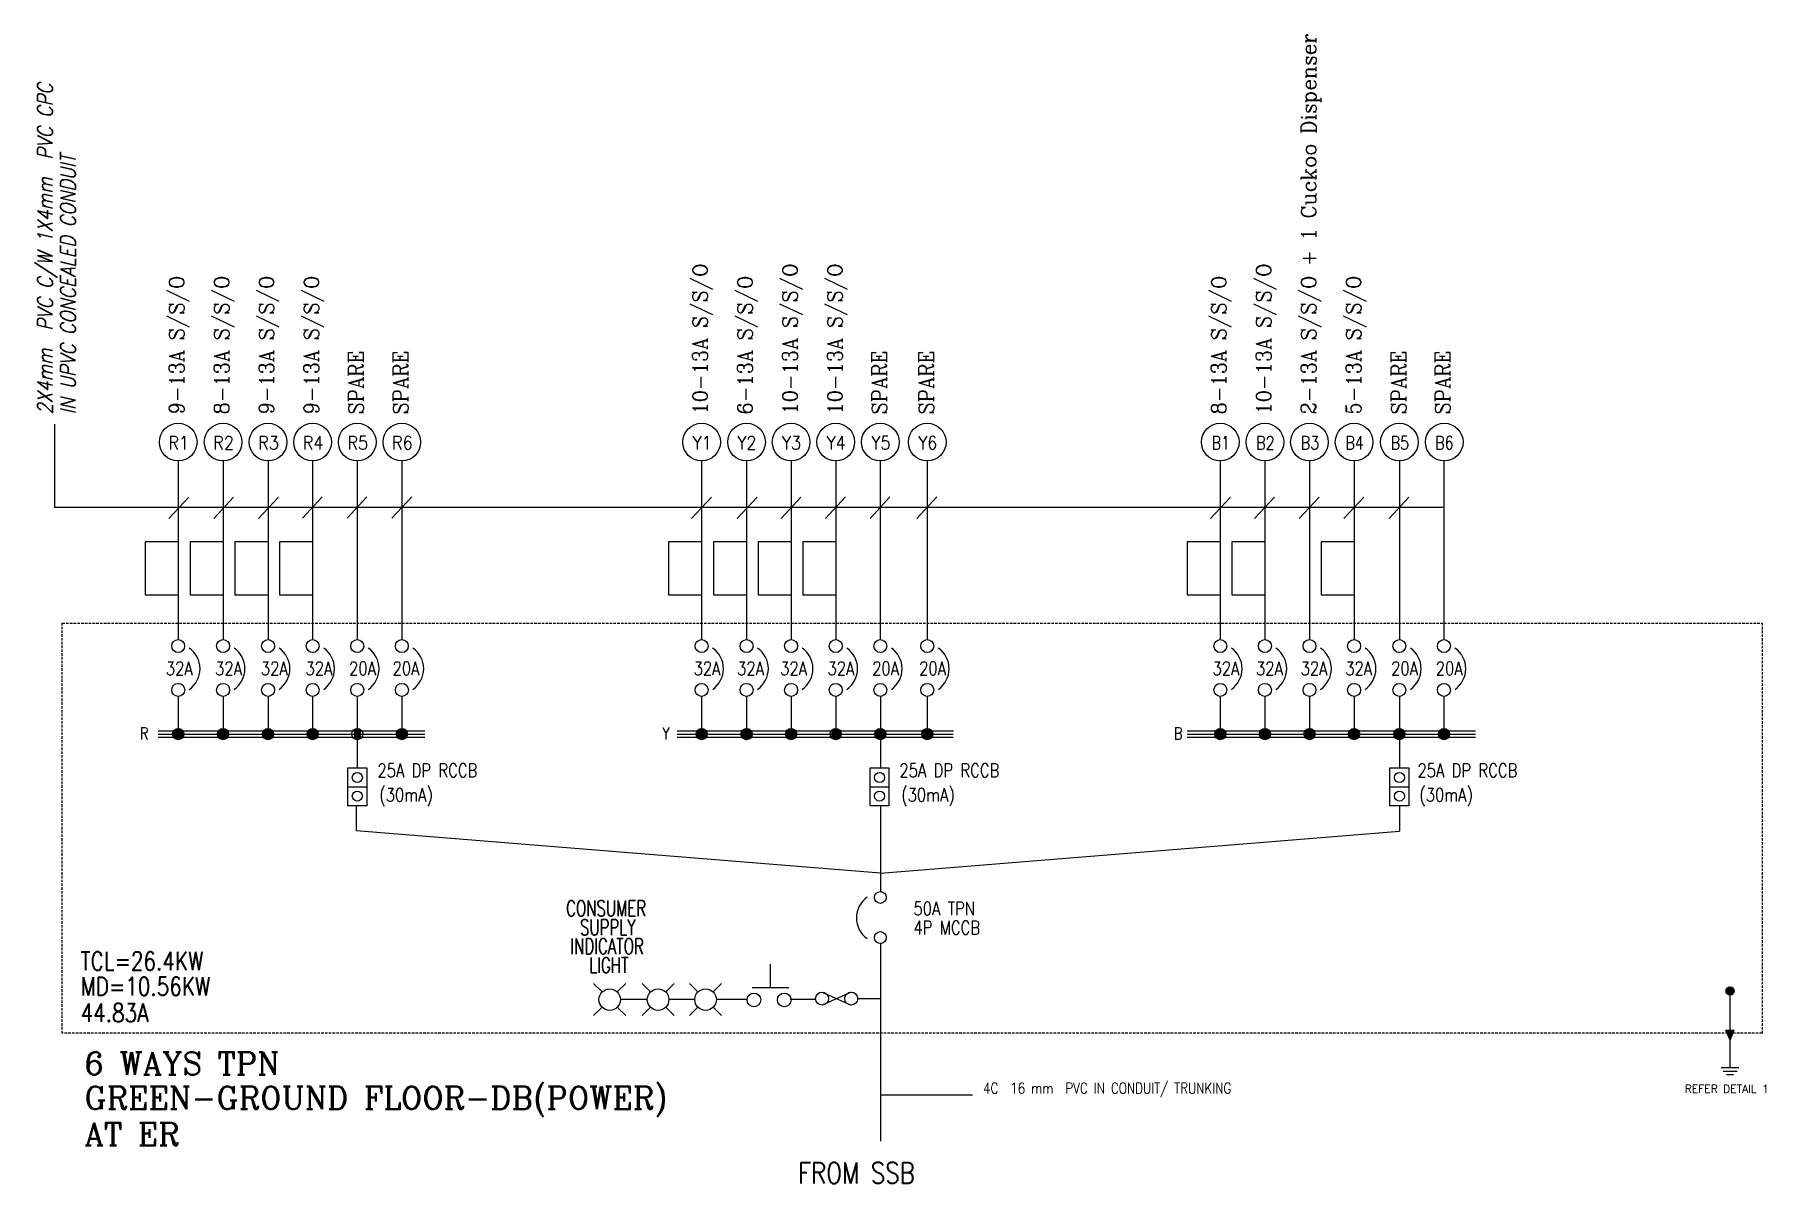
# Model space of a CAD drawing. Header units: inches. Extents: x -86493719 to 430035, y 21644 to 1519532.
# Drawn here: x 133802 to 185411, y 109015 to 143246 of the extents above; entities that cross this region are included whole.
import ezdxf
from ezdxf.enums import TextEntityAlignment as Align

# ---------------------------------------------------------------- set-up
doc = ezdxf.new("R2010")
doc.units = ezdxf.units.IN
doc.header["$MEASUREMENT"] = 0
doc.linetypes.add('HIDDEN', pattern=[0.375, 0.25, -0.125])
for name, color, linetype in [('$_KOD', 7, 'Continuous'), ('BANGUNAN', 4, 'Continuous'), ('LAMPU', 7, 'Continuous'), ('LYT', 7, 'Continuous')]:
    doc.layers.add(name, color=color, linetype=linetype)
doc.styles.add('ITALICC', font='ITALICC.SHX', dxfattribs={"width": 0.7})
doc.styles.add('ROMANC', font='ROMANC', dxfattribs={"width": 0.8, "height": 250})
doc.styles.add('ROMAND', font='ROMAND', dxfattribs={"width": 0.75, "height": 600})
doc.styles.add('ROMANS', font='romans.shx', dxfattribs={"width": 0.5, "height": 400})

msp = doc.modelspace()

# ---------------------------------------------------------------- texts
at = {"style": 'ROMANS', "width": 0.7}
for s, p in [('CONSUMER', (149644, 116979, 0)), ('SUPPLY', (150056, 116413, 0)), ('INDICATOR ', (149770, 115850, 0)), ('LIGHT', (150331, 115285, 0))]:
    msp.add_text(s, height=464.3, dxfattribs=at).set_placement(p)
at = {"color": 7, "style": 'ROMAND'}
msp.add_text('REFER DETAIL 1', height=234.74, dxfattribs=at).set_placement((182976, 111715, 0))
at = {"layer": 'BANGUNAN', "color": 255, "linetype": 'Continuous'}
for s, height, style, width, p in [('2-13A S/S/O + 1 Cuckoo Dispenser', 445.5, 'ROMANC', 0.95, (171992, 131928, 0)), ('2X4mm  PVC C/W 1X4mm  PVC CPC', 450, 'ITALICC', 0.85, (134338, 131928, 0)), ('IN UPVC CONCEALED CONDUIT', 450, 'ITALICC', 0.85, (135020, 131928, 0)), ('10-13A S/S/O', 445.5, 'ROMANC', 0.95, (153857, 131928, 0)), ('10-13A S/S/O', 445.5, 'ROMANC', 0.95, (156534, 131928, 0)), ('10-13A S/S/O', 445.5, 'ROMANC', 0.95, (157873, 131928, 0)), ('10-13A S/S/O', 445.5, 'ROMANC', 0.95, (170653, 131928, 0)), ('9-13A S/S/O', 445.5, 'ROMANC', 0.95, (138258, 131928, 0)), ('8-13A S/S/O', 445.5, 'ROMANC', 0.95, (139597, 131928, 0)), ('9-13A S/S/O', 445.5, 'ROMANC', 0.95, (140935, 131928, 0)), ('9-13A S/S/O', 445.5, 'ROMANC', 0.95, (142274, 131928, 0)), ('6-13A S/S/O', 445.5, 'ROMANC', 0.95, (155195, 131928, 0)), ('8-13A S/S/O', 445.5, 'ROMANC', 0.95, (169315, 131928, 0)), ('5-13A S/S/O', 445.5, 'ROMANC', 0.95, (173331, 131928, 0)), ('SPARE', 445.5, 'ROMANC', 0.95, (143603, 131928, 0)), ('SPARE', 445.5, 'ROMANC', 0.95, (144932, 131928, 0)), ('SPARE', 445.5, 'ROMANC', 0.95, (159202, 131928, 0)), ('SPARE', 445.5, 'ROMANC', 0.95, (160600, 131928, 0)), ('SPARE', 445.5, 'ROMANC', 0.95, (174679, 131928, 0)), ('SPARE', 445.5, 'ROMANC', 0.95, (175989, 131928, 0))]:
    msp.add_text(s, height=height, rotation=90, dxfattribs=dict(at, style=style, width=width)).set_placement(p)
at = {"layer": 'BANGUNAN', "color": 255, "linetype": 'Continuous', "style": 'ROMANS'}
for s, width, p in [('R1', 0.9, (138095, 130888, 0)), ('R2', 0.9, (139433, 130888, 0)), ('R3', 0.9, (140772, 130888, 0)), ('R4', 0.9, (142101, 130888, 0)), ('R5', 0.9, (143430, 130888, 0)), ('R6', 0.9, (144760, 130888, 0)), ('Y1', 0.9, (153693, 130888, 0)), ('Y2', 0.9, (155027, 130888, 0)), ('Y3', 0.9, (156356, 130888, 0)), ('Y4', 0.9, (157686, 130888, 0)), ('Y5', 0.9, (159020, 130888, 0)), ('Y6', 0.9, (160418, 130888, 0)), ('B1', 0.8, (169151, 130888, 0)), ('B2', 0.8, (170480, 130888, 0)), ('B3', 0.8, (171810, 130888, 0)), ('B4', 0.8, (173139, 130888, 0)), ('B5', 0.8, (174487, 130888, 0)), ('B6', 0.8, (175816, 130888, 0))]:
    msp.add_text(s, height=390.9, dxfattribs=dict(at, width=width)).set_placement(p, align=Align.CENTER)
at = {"layer": 'BANGUNAN', "color": 255, "linetype": 'Continuous', "width": 0.8}
for s, height, style, p in [('32A', 402.1, 'ROMANS', (137713, 124159, 0)), ('32A', 402.1, 'ROMANS', (139180, 124159, 0)), ('32A', 402.1, 'ROMANS', (140545, 124159, 0)), ('32A', 402.1, 'ROMANS', (141876, 124159, 0)), ('20A', 402.1, 'ROMANS', (143172, 124159, 0)), ('20A', 402.1, 'ROMANS', (144469, 124159, 0)), ('32A', 402.1, 'ROMANS', (153441, 124159, 0)), ('32A', 402.1, 'ROMANS', (154737, 124159, 0)), ('32A', 402.1, 'ROMANS', (156022, 124159, 0)), ('32A', 402.1, 'ROMANS', (157432, 124159, 0)), ('20A', 402.1, 'ROMANS', (158763, 124159, 0)), ('20A', 402.1, 'ROMANS', (160161, 124159, 0)), ('32A', 402.1, 'ROMANS', (168904, 124159, 0)), ('32A', 402.1, 'ROMANS', (170201, 124159, 0)), ('32A', 402.1, 'ROMANS', (171531, 124159, 0)), ('32A', 402.1, 'ROMANS', (172862, 124159, 0)), ('20A', 402.1, 'ROMANS', (174226, 124159, 0)), ('20A', 402.1, 'ROMANS', (175557, 124159, 0)), ('R', 355, 'ROMAND', (136939, 122247, 0)), ('Y', 355, 'ROMAND', (152507, 122247, 0)), ('B', 355, 'ROMAND', (167753, 122247, 0)), ('25A DP RCCB', 402.1, 'ROMANS', (144016, 121120, 0)), ('25A DP RCCB', 402.1, 'ROMANS', (159572, 121120, 0)), ('25A DP RCCB', 402.1, 'ROMANS', (175011, 121120, 0)), ('(30mA)', 402.1, 'ROMANS', (144071, 120393, 0)), ('(30mA)', 402.1, 'ROMANS', (159626, 120393, 0)), ('(30mA)', 402.1, 'ROMANS', (175066, 120393, 0)), ('50A TPN', 402.1, 'ROMANS', (159991, 117004, 0)), ('4P MCCB', 402.1, 'ROMANS', (159991, 116434, 0)), ('TCL=26.4KW', 546.8, 'ROMANS', (135170, 115367, 0)), ('MD=10.56KW', 546.8, 'ROMANS', (135170, 114613, 0)), ('44.83A', 546.8, 'ROMANS', (135170, 113824, 0)), ('FROM SSB', 625.5, 'ROMANS', (156555, 109015, 0))]:
    msp.add_text(s, height=height, dxfattribs=dict(at, style=style)).set_placement(p)
at = {"layer": 'BANGUNAN', "color": 255, "linetype": 'Continuous', "style": 'ROMANC'}
for s, p in [('6 WAYS TPN ', (135287, 112253, 0)), ('GREEN-GROUND FLOOR-DB(POWER) ', (135287, 111225, 0)), ('AT ER', (135287, 110146, 0))]:
    msp.add_text(s, height=675, dxfattribs=at).set_placement(p)
at = {"layer": 'LYT', "color": 7, "linetype": 'Continuous', "style": 'ROMAND', "width": 0.8}
msp.add_text('4C  16 mm  PVC IN CONDUIT/ TRUNKING', height=324, dxfattribs=at).set_placement((162067, 111689, 0))

# ---------------------------------------------------------------- linework, layer by layer
at = {"layer": '$_KOD', "color": 3, "linetype": 'Continuous'}
for p, q in [((134408, 129152, 0), (134408, 131643, 0)), ((175802, 129152, 0), (134408, 129152, 0)), ((138396, 129467, 0), (137803, 128825, 0)), ((139731, 129467, 0), (139138, 128825, 0)), ((141066, 129467, 0), (140473, 128825, 0)), ((142375, 129475, 0), (141781, 128833, 0)), ((143704, 129475, 0), (143111, 128833, 0)), ((145043, 129475, 0), (144450, 128833, 0)), ((153970, 129467, 0), (153377, 128825, 0)), ((155330, 129467, 0), (154736, 128825, 0)), ((156640, 129467, 0), (156046, 128825, 0)), ((157964, 129471, 0), (157371, 128829, 0)), ((159293, 129471, 0), (158700, 128829, 0)), ((160691, 129471, 0), (160098, 128829, 0)), ((169438, 129467, 0), (168845, 128825, 0)), ((170748, 129467, 0), (170155, 128825, 0)), ((172083, 129467, 0), (171490, 128825, 0)), ((173412, 129468, 0), (172819, 128826, 0)), ((174760, 129467, 0), (174167, 128825, 0))]:
    msp.add_line(p, q, dxfattribs=at)
for p, q in [((138080, 128128, 0), (137096, 128128, 0)), ((137096, 128128, 0), (137096, 126551, 0)), ((139419, 128128, 0), (138435, 128128, 0)), ((138435, 128128, 0), (138435, 126551, 0)), ((140758, 128128, 0), (139773, 128128, 0)), ((139773, 128128, 0), (139773, 126551, 0)), ((142087, 128128, 0), (141103, 128128, 0)), ((141103, 128128, 0), (141103, 126551, 0)), ((153679, 128128, 0), (152695, 128128, 0)), ((152695, 128128, 0), (152695, 126551, 0)), ((155018, 128128, 0), (154033, 128128, 0)), ((154033, 128128, 0), (154033, 126551, 0)), ((156347, 128128, 0), (155363, 128128, 0)), ((155363, 128128, 0), (155363, 126551, 0)), ((157676, 128128, 0), (156692, 128128, 0)), ((156692, 128128, 0), (156692, 126551, 0)), ((169137, 128128, 0), (168153, 128128, 0)), ((168153, 128128, 0), (168153, 126551, 0)), ((170466, 128128, 0), (169482, 128128, 0)), ((169482, 128128, 0), (169482, 126551, 0)), ((173125, 128128, 0), (172140, 128128, 0)), ((172140, 128128, 0), (172140, 126551, 0)), ((137096, 126551, 0), (138080, 126551, 0)), ((138435, 126551, 0), (139419, 126551, 0)), ((139773, 126551, 0), (140758, 126551, 0)), ((141103, 126551, 0), (142087, 126551, 0)), ((152695, 126551, 0), (153679, 126551, 0)), ((154033, 126551, 0), (155018, 126551, 0)), ((155363, 126551, 0), (156347, 126551, 0)), ((156692, 126551, 0), (157676, 126551, 0)), ((168153, 126551, 0), (169137, 126551, 0)), ((169482, 126551, 0), (170466, 126551, 0)), ((172140, 126551, 0), (173125, 126551, 0)), ((150462, 114969, 0), (150713, 114718, 0)), ((151418, 114969, 0), (151167, 114718, 0)), ((151904, 114969, 0), (152155, 114718, 0)), ((152860, 114969, 0), (152609, 114718, 0)), ((153319, 114969, 0), (153570, 114718, 0)), ((154275, 114969, 0), (154024, 114718, 0)), ((158138, 114714, 0), (157269, 114327, 0)), ((157269, 114714, 0), (158138, 114327, 0)), ((150713, 114264, 0), (150462, 114013, 0)), ((151167, 114264, 0), (151418, 114013, 0)), ((152061, 114491, 0), (151261, 114491, 0)), ((152155, 114264, 0), (151904, 114013, 0)), ((152609, 114264, 0), (152860, 114013, 0)), ((153476, 114491, 0), (152703, 114491, 0)), ((153570, 114264, 0), (153319, 114013, 0)), ((154024, 114264, 0), (154275, 114013, 0)), ((155035, 114491, 0), (154118, 114491, 0)), ((158310, 114521, 0), (159006, 114521, 0))]:
    msp.add_line(p, q)
at = {"color": 0}
for p, q in [((137931, 122474, 0), (137931, 122333, 0)), ((137964, 122521, 0), (137964, 122285, 0)), ((137998, 122547, 0), (137998, 122260, 0)), ((138032, 122561, 0), (138032, 122245, 0)), ((138065, 122568, 0), (138065, 122238, 0)), ((138099, 122568, 0), (138099, 122239, 0)), ((138132, 122561, 0), (138132, 122246, 0)), ((138166, 122545, 0), (138166, 122261, 0)), ((138199, 122519, 0), (138199, 122287, 0)), ((138233, 122469, 0), (138233, 122337, 0)), ((139270, 122474, 0), (139270, 122333, 0)), ((139303, 122521, 0), (139303, 122285, 0)), ((139337, 122547, 0), (139337, 122260, 0)), ((139370, 122561, 0), (139370, 122245, 0)), ((139404, 122568, 0), (139404, 122238, 0)), ((139437, 122568, 0), (139437, 122239, 0)), ((139471, 122561, 0), (139471, 122246, 0)), ((139504, 122545, 0), (139504, 122261, 0)), ((139538, 122519, 0), (139538, 122287, 0)), ((139571, 122469, 0), (139571, 122337, 0)), ((140608, 122474, 0), (140608, 122333, 0)), ((140642, 122521, 0), (140642, 122285, 0)), ((140675, 122547, 0), (140675, 122260, 0)), ((140709, 122561, 0), (140709, 122245, 0)), ((140742, 122568, 0), (140742, 122238, 0)), ((140776, 122568, 0), (140776, 122239, 0)), ((140810, 122561, 0), (140810, 122246, 0)), ((140843, 122545, 0), (140843, 122261, 0)), ((140877, 122519, 0), (140877, 122287, 0)), ((140910, 122469, 0), (140910, 122337, 0)), ((141938, 122474, 0), (141938, 122333, 0)), ((141971, 122521, 0), (141971, 122285, 0)), ((142005, 122547, 0), (142005, 122260, 0)), ((142038, 122561, 0), (142038, 122245, 0)), ((142072, 122568, 0), (142072, 122238, 0)), ((142105, 122568, 0), (142105, 122239, 0)), ((142139, 122561, 0), (142139, 122246, 0)), ((142172, 122545, 0), (142172, 122261, 0)), ((142206, 122519, 0), (142206, 122287, 0)), ((142239, 122469, 0), (142239, 122337, 0)), ((143334, 122547, 0), (143334, 122260, 0)), ((143367, 122561, 0), (143367, 122245, 0)), ((143401, 122568, 0), (143401, 122238, 0)), ((143434, 122568, 0), (143434, 122239, 0)), ((143468, 122561, 0), (143468, 122246, 0)), ((143501, 122545, 0), (143501, 122261, 0)), ((144596, 122474, 0), (144596, 122333, 0)), ((144629, 122521, 0), (144629, 122285, 0)), ((144663, 122547, 0), (144663, 122260, 0)), ((144696, 122561, 0), (144696, 122245, 0)), ((144730, 122568, 0), (144730, 122238, 0)), ((144763, 122568, 0), (144763, 122239, 0)), ((144797, 122561, 0), (144797, 122246, 0)), ((144830, 122545, 0), (144830, 122261, 0)), ((144864, 122519, 0), (144864, 122287, 0)), ((144898, 122469, 0), (144898, 122337, 0)), ((153530, 122474, 0), (153530, 122333, 0)), ((153563, 122521, 0), (153563, 122285, 0)), ((153597, 122547, 0), (153597, 122260, 0)), ((153630, 122561, 0), (153630, 122245, 0)), ((153664, 122568, 0), (153664, 122238, 0)), ((153697, 122568, 0), (153697, 122239, 0)), ((153731, 122561, 0), (153731, 122246, 0)), ((153764, 122545, 0), (153764, 122261, 0)), ((153798, 122519, 0), (153798, 122287, 0)), ((153831, 122469, 0), (153831, 122337, 0)), ((154868, 122474, 0), (154868, 122333, 0)), ((154902, 122521, 0), (154902, 122285, 0)), ((154935, 122547, 0), (154935, 122260, 0)), ((154969, 122561, 0), (154969, 122245, 0)), ((155002, 122568, 0), (155002, 122238, 0)), ((155036, 122568, 0), (155036, 122239, 0)), ((155069, 122561, 0), (155069, 122246, 0)), ((155103, 122545, 0), (155103, 122261, 0)), ((155136, 122519, 0), (155136, 122287, 0)), ((155170, 122469, 0), (155170, 122337, 0)), ((156197, 122474, 0), (156197, 122333, 0)), ((156231, 122521, 0), (156231, 122285, 0)), ((156264, 122547, 0), (156264, 122260, 0)), ((156298, 122561, 0), (156298, 122245, 0)), ((156332, 122568, 0), (156332, 122238, 0)), ((156365, 122568, 0), (156365, 122239, 0)), ((156399, 122561, 0), (156399, 122246, 0)), ((156432, 122545, 0), (156432, 122261, 0)), ((156463, 122514, 0), (156463, 122283, 0)), ((156497, 122465, 0), (156497, 122333, 0)), ((157564, 122474, 0), (157564, 122333, 0)), ((157598, 122521, 0), (157598, 122285, 0)), ((157627, 122561, 0), (157627, 122245, 0)), ((157631, 122547, 0), (157631, 122260, 0)), ((157661, 122568, 0), (157661, 122238, 0)), ((157694, 122568, 0), (157694, 122239, 0)), ((157728, 122561, 0), (157728, 122246, 0)), ((157761, 122545, 0), (157761, 122261, 0)), ((157795, 122519, 0), (157795, 122287, 0)), ((157828, 122469, 0), (157828, 122337, 0)), ((158856, 122474, 0), (158856, 122333, 0)), ((158856, 122474, 0), (158856, 122333, 0)), ((158889, 122521, 0), (158889, 122285, 0)), ((158889, 122521, 0), (158889, 122285, 0)), ((158923, 122547, 0), (158923, 122260, 0)), ((158923, 122547, 0), (158923, 122260, 0)), ((158956, 122561, 0), (158956, 122245, 0)), ((158956, 122561, 0), (158956, 122245, 0)), ((158990, 122568, 0), (158990, 122238, 0)), ((158990, 122568, 0), (158990, 122238, 0)), ((159023, 122568, 0), (159023, 122239, 0)), ((159023, 122568, 0), (159023, 122239, 0)), ((159057, 122561, 0), (159057, 122246, 0)), ((159057, 122561, 0), (159057, 122246, 0)), ((159090, 122545, 0), (159090, 122261, 0)), ((159090, 122545, 0), (159090, 122261, 0)), ((159124, 122519, 0), (159124, 122287, 0)), ((159124, 122519, 0), (159124, 122287, 0)), ((159157, 122469, 0), (159157, 122337, 0)), ((159157, 122469, 0), (159157, 122337, 0)), ((160254, 122474, 0), (160254, 122333, 0)), ((160254, 122474, 0), (160254, 122333, 0)), ((160288, 122521, 0), (160288, 122285, 0)), ((160288, 122521, 0), (160288, 122285, 0)), ((160321, 122547, 0), (160321, 122260, 0)), ((160321, 122547, 0), (160321, 122260, 0)), ((160355, 122561, 0), (160355, 122245, 0)), ((160355, 122561, 0), (160355, 122245, 0)), ((160388, 122568, 0), (160388, 122238, 0)), ((160388, 122568, 0), (160388, 122238, 0)), ((160422, 122568, 0), (160422, 122239, 0)), ((160422, 122568, 0), (160422, 122239, 0)), ((160455, 122561, 0), (160455, 122246, 0)), ((160455, 122561, 0), (160455, 122246, 0)), ((160489, 122545, 0), (160489, 122261, 0)), ((160489, 122545, 0), (160489, 122261, 0)), ((160522, 122519, 0), (160522, 122287, 0)), ((160522, 122519, 0), (160522, 122287, 0)), ((160556, 122469, 0), (160556, 122337, 0)), ((160556, 122469, 0), (160556, 122337, 0)), ((168988, 122474, 0), (168988, 122333, 0)), ((169021, 122521, 0), (169021, 122285, 0)), ((169055, 122547, 0), (169055, 122260, 0)), ((169088, 122561, 0), (169088, 122245, 0)), ((169122, 122568, 0), (169122, 122238, 0)), ((169155, 122568, 0), (169155, 122239, 0)), ((169189, 122561, 0), (169189, 122246, 0)), ((169222, 122545, 0), (169222, 122261, 0)), ((169256, 122519, 0), (169256, 122287, 0)), ((169289, 122469, 0), (169289, 122337, 0)), ((170317, 122474, 0), (170317, 122333, 0)), ((170350, 122521, 0), (170350, 122285, 0)), ((170384, 122547, 0), (170384, 122260, 0)), ((170417, 122561, 0), (170417, 122245, 0)), ((170451, 122568, 0), (170451, 122238, 0)), ((170484, 122568, 0), (170484, 122239, 0)), ((170518, 122561, 0), (170518, 122246, 0)), ((170551, 122545, 0), (170551, 122261, 0)), ((170585, 122519, 0), (170585, 122287, 0)), ((170618, 122469, 0), (170618, 122337, 0)), ((171646, 122474, 0), (171646, 122333, 0)), ((171679, 122521, 0), (171679, 122285, 0)), ((171713, 122547, 0), (171713, 122260, 0)), ((171746, 122561, 0), (171746, 122245, 0)), ((171780, 122568, 0), (171780, 122238, 0)), ((171813, 122568, 0), (171813, 122239, 0)), ((171847, 122561, 0), (171847, 122246, 0)), ((171880, 122545, 0), (171880, 122261, 0)), ((171914, 122519, 0), (171914, 122287, 0)), ((171948, 122469, 0), (171948, 122337, 0)), ((172975, 122474, 0), (172975, 122333, 0)), ((173008, 122521, 0), (173008, 122285, 0)), ((173042, 122547, 0), (173042, 122260, 0)), ((173076, 122561, 0), (173076, 122245, 0)), ((173109, 122568, 0), (173109, 122238, 0)), ((173143, 122568, 0), (173143, 122239, 0)), ((173176, 122561, 0), (173176, 122246, 0)), ((173210, 122545, 0), (173210, 122261, 0)), ((173243, 122519, 0), (173243, 122287, 0)), ((173277, 122469, 0), (173277, 122337, 0)), ((174323, 122474, 0), (174323, 122333, 0)), ((174325, 122474, 0), (174325, 122333, 0)), ((174357, 122521, 0), (174357, 122285, 0)), ((174358, 122521, 0), (174358, 122285, 0)), ((174390, 122547, 0), (174390, 122260, 0)), ((174392, 122547, 0), (174392, 122260, 0)), ((174424, 122561, 0), (174424, 122245, 0)), ((174425, 122561, 0), (174425, 122245, 0)), ((174457, 122568, 0), (174457, 122238, 0)), ((174459, 122568, 0), (174459, 122238, 0)), ((174491, 122568, 0), (174491, 122239, 0)), ((174492, 122568, 0), (174492, 122239, 0)), ((174524, 122561, 0), (174524, 122246, 0)), ((174526, 122561, 0), (174526, 122246, 0)), ((174558, 122545, 0), (174558, 122261, 0)), ((174559, 122545, 0), (174559, 122261, 0)), ((174591, 122519, 0), (174591, 122287, 0)), ((174593, 122519, 0), (174593, 122287, 0)), ((174625, 122469, 0), (174625, 122337, 0)), ((174626, 122469, 0), (174626, 122337, 0)), ((175652, 122474, 0), (175652, 122333, 0)), ((175686, 122521, 0), (175686, 122285, 0)), ((175719, 122547, 0), (175719, 122260, 0)), ((175753, 122561, 0), (175753, 122245, 0)), ((175787, 122568, 0), (175787, 122238, 0)), ((175820, 122568, 0), (175820, 122239, 0)), ((175854, 122561, 0), (175854, 122246, 0)), ((175887, 122545, 0), (175887, 122261, 0)), ((175921, 122519, 0), (175921, 122287, 0)), ((175954, 122469, 0), (175954, 122337, 0))]:
    msp.add_line(p, q, dxfattribs=at)
at = {"linetype": 'Continuous'}
for p, q in [((155733, 114828, 0), (155733, 115551, 0)), ((156277, 114838, 0), (155186, 114838, 0)), ((157078, 114491, 0), (156323, 114491, 0))]:
    msp.add_line(p, q, dxfattribs=at)
for centre, major_axis, start_param, end_param in [((150940, 114491, 0), (-321, 0), 3.142456, 9.425641), ((152382, 114491, 0), (-321, 0), 3.142456, 9.425641), ((153797, 114491, 0), (-321, 0), 3.142257450994299, 9.425442758173885), ((155239, 114483, 0), (204, 0), -0.000944, 6.282241), ((156141, 114483, 0), (204, 0), -0.000944, 6.282241), ((157269, 114521, 0), (193, 0), -0.001295, 6.28189), ((158138, 114521, 0), (193, 0), -0.002365596403363535, 6.280819710776223)]:
    msp.add_ellipse(centre, major_axis=major_axis, ratio=1, start_param=start_param, end_param=end_param)
at = {"layer": 'BANGUNAN', "color": 255, "linetype": 'Continuous'}
for p, q in [((138080, 130544, 0), (138080, 125220, 0)), ((139419, 130544, 0), (139419, 125220, 0)), ((140758, 130544, 0), (140758, 125220, 0)), ((142087, 130544, 0), (142087, 125220, 0)), ((143416, 130544, 0), (143416, 125220, 0)), ((144745, 130544, 0), (144745, 125220, 0)), ((153679, 130544, 0), (153679, 125220, 0)), ((155018, 130544, 0), (155018, 125220, 0)), ((156347, 130544, 0), (156347, 125220, 0)), ((157676, 130544, 0), (157676, 125220, 0)), ((159005, 130544, 0), (159005, 125220, 0)), ((160404, 130544, 0), (160404, 125220, 0)), ((169137, 130544, 0), (169137, 125220, 0)), ((170466, 130544, 0), (170466, 125220, 0)), ((171795, 130544, 0), (171795, 125220, 0)), ((173125, 130544, 0), (173125, 125220, 0)), ((174473, 130544, 0), (174473, 125220, 0)), ((175802, 130544, 0), (175802, 125220, 0)), ((138081, 123527, 0), (138081, 122403, 0)), ((139419, 123527, 0), (139419, 122403, 0)), ((140758, 123527, 0), (140758, 122403, 0)), ((142087, 123527, 0), (142087, 122403, 0)), ((143416, 123527, 0), (143416, 122403, 0)), ((144746, 123527, 0), (144746, 122403, 0)), ((153679, 123527, 0), (153679, 122403, 0)), ((155018, 123527, 0), (155018, 122403, 0)), ((156347, 123527, 0), (156347, 122403, 0)), ((157676, 123527, 0), (157676, 122403, 0)), ((159006, 123527, 0), (159006, 122403, 0)), ((160404, 123527, 0), (160404, 122403, 0)), ((169137, 123527, 0), (169137, 122403, 0)), ((170466, 123527, 0), (170466, 122403, 0)), ((171796, 123527, 0), (171796, 122403, 0)), ((173125, 123527, 0), (173125, 122403, 0)), ((174473, 123527, 0), (174473, 122403, 0)), ((175802, 123527, 0), (175802, 122403, 0)), ((137483, 122497, 0), (145433, 122497, 0)), ((137483, 122403, 0), (145433, 122403, 0)), ((152948, 122497, 0), (161182, 122497, 0)), ((152948, 122403, 0), (161172, 122403, 0)), ((168151, 122497, 0), (176740, 122497, 0)), ((168151, 122403, 0), (176740, 122403, 0)), ((137483, 122309, 0), (145433, 122309, 0)), ((152948, 122309, 0), (161172, 122309, 0)), ((168151, 122309, 0), (176740, 122309, 0)), ((184331, 113279, 0), (184207, 113583, 0)), ((184331, 113279, 0), (184454, 113583, 0))]:
    msp.add_line(p, q, dxfattribs=at)
at = {"layer": 'BANGUNAN', "color": 255}
for p, q in [((143415, 122403, 0), (143415, 121395, 0)), ((159006, 122403, 0), (159006, 121395, 0)), ((174474, 122403, 0), (174474, 121395, 0)), ((143136, 120269, 0), (143136, 121395, 0)), ((143136, 121395, 0), (143699, 121395, 0)), ((143699, 121395, 0), (143699, 120269, 0)), ((158700, 121395, 0), (159263, 121395, 0)), ((158700, 120269, 0), (158700, 121395, 0)), ((159263, 121395, 0), (159263, 120269, 0)), ((174191, 121395, 0), (174754, 121395, 0)), ((174191, 120269, 0), (174191, 121395, 0)), ((174754, 121395, 0), (174754, 120269, 0)), ((143136, 120832, 0), (143699, 120832, 0)), ((158700, 120832, 0), (159263, 120832, 0)), ((174191, 120832, 0), (174754, 120832, 0)), ((143699, 120269, 0), (143136, 120269, 0)), ((143387, 120269, 0), (143387, 119525, 0)), ((159263, 120269, 0), (158700, 120269, 0)), ((159006, 120269, 0), (159006, 117711, 0)), ((174754, 120269, 0), (174191, 120269, 0)), ((174480, 120260, 0), (174480, 119510, 0)), ((159006, 118263, 0), (143387, 119525, 0)), ((159006, 118263, 0), (174480, 119510, 0)), ((159006, 116164, 0), (159006, 110271, 0)), ((184208, 114743, 0), (184334, 114869, 0)), ((184209, 114762, 0), (184315, 114868, 0)), ((184209, 114726, 0), (184351, 114867, 0)), ((184213, 114711, 0), (184366, 114864, 0)), ((184215, 114787, 0), (184290, 114862, 0)), ((184218, 114697, 0), (184380, 114859, 0)), ((184224, 114685, 0), (184392, 114853, 0)), ((184232, 114673, 0), (184403, 114845, 0)), ((184240, 114663, 0), (184414, 114837, 0)), ((184249, 114654, 0), (184423, 114827, 0)), ((184260, 114646, 0), (184431, 114817, 0)), ((184271, 114639, 0), (184438, 114806, 0)), ((184284, 114633, 0), (184444, 114793, 0)), ((184298, 114628, 0), (184449, 114779, 0)), ((184313, 114625, 0), (184452, 114764, 0)), ((184330, 114623, 0), (184454, 114747, 0)), ((184331, 112466, 0), (184331, 114746, 0)), ((184351, 114625, 0), (184452, 114726, 0)), ((184376, 114632, 0), (184445, 114701, 0)), ((184207, 113583, 0), (184454, 113583, 0)), ((184211, 113573, 0), (184220, 113583, 0)), ((184216, 113560, 0), (184239, 113583, 0)), ((184222, 113547, 0), (184258, 113583, 0)), ((184227, 113534, 0), (184276, 113583, 0)), ((184232, 113520, 0), (184295, 113583, 0)), ((184238, 113507, 0), (184314, 113583, 0)), ((184243, 113494, 0), (184332, 113583, 0)), ((184248, 113481, 0), (184351, 113583, 0)), ((184254, 113468, 0), (184369, 113583, 0)), ((184259, 113454, 0), (184388, 113583, 0)), ((184265, 113441, 0), (184407, 113583, 0)), ((184270, 113428, 0), (184425, 113583, 0)), ((184275, 113415, 0), (184444, 113583, 0)), ((184281, 113401, 0), (184449, 113570, 0)), ((184286, 113388, 0), (184436, 113538, 0)), ((184292, 113375, 0), (184423, 113507, 0)), ((184297, 113362, 0), (184411, 113475, 0)), ((184302, 113348, 0), (184398, 113444, 0)), ((184308, 113335, 0), (184385, 113413, 0)), ((184313, 113322, 0), (184372, 113381, 0)), ((184318, 113309, 0), (184360, 113350, 0)), ((184324, 113296, 0), (184347, 113319, 0)), ((184329, 113282, 0), (184334, 113287, 0)), ((184067, 112466, 0), (184594, 112466, 0)), ((184120, 112360, 0), (184541, 112360, 0)), ((184225, 112255, 0), (184436, 112255, 0))]:
    msp.add_line(p, q, dxfattribs=at)
at = {"layer": 'BANGUNAN', "color": 4, "linetype": 'HIDDEN', "ltscale": 300, "elevation": 0}
msp.add_lwpolyline([(134627, 125712), (185281, 125712), (185281, 113489), (134627, 113489)], close=True, dxfattribs=at)
at = {"layer": 'BANGUNAN', "color": 255, "linetype": 'Continuous'}
for centre, radius in [((138080, 131105, 0), 561), ((139419, 131105, 0), 561), ((140758, 131105, 0), 561), ((142087, 131105, 0), 561), ((143416, 131105, 0), 561), ((144745, 131105, 0), 561), ((153679, 131105, 0), 561), ((155018, 131105, 0), 561), ((156347, 131105, 0), 561), ((157676, 131105, 0), 561), ((159005, 131105, 0), 561), ((160404, 131105, 0), 561), ((169137, 131105, 0), 561), ((170466, 131105, 0), 561), ((171795, 131105, 0), 561), ((173125, 131105, 0), 561), ((174473, 131105, 0), 561), ((175812, 131105, 0), 561), ((138080, 125027, 0), 193), ((139419, 125027, 0), 193), ((140758, 125027, 0), 193), ((142087, 125027, 0), 193), ((143416, 125027, 0), 193), ((144745, 125027, 0), 193), ((153679, 125027, 0), 193), ((155018, 125027, 0), 193), ((156347, 125027, 0), 193), ((157676, 125027, 0), 193), ((159005, 125027, 0), 193), ((160404, 125027, 0), 193), ((169137, 125027, 0), 193), ((170466, 125027, 0), 193), ((171795, 125027, 0), 193), ((173125, 125027, 0), 193), ((174473, 125027, 0), 193), ((175802, 125027, 0), 193), ((138081, 123720, 0), 193), ((139419, 123720, 0), 193), ((140758, 123720, 0), 193), ((142087, 123720, 0), 193), ((143416, 123720, 0), 193), ((144746, 123720, 0), 193), ((153679, 123720, 0), 193), ((155018, 123720, 0), 193), ((156347, 123720, 0), 193), ((157676, 123720, 0), 193), ((159006, 123720, 0), 193), ((160404, 123720, 0), 193), ((169137, 123720, 0), 193), ((170466, 123720, 0), 193), ((171796, 123720, 0), 193), ((173125, 123720, 0), 193), ((174473, 123720, 0), 193), ((175802, 123720, 0), 193), ((138081, 122403, 0), 166), ((139419, 122403, 0), 166), ((140758, 122403, 0), 166), ((142087, 122403, 0), 166), ((143416, 122403, 0), 166), ((144746, 122403, 0), 166), ((153679, 122403, 0), 166), ((155018, 122403, 0), 166), ((156347, 122403, 0), 166), ((157676, 122403, 0), 166), ((159006, 122403, 0), 166), ((159006, 122403, 0), 166), ((160404, 122403, 0), 166), ((160404, 122403, 0), 166), ((169137, 122403, 0), 166), ((170466, 122403, 0), 166), ((171796, 122403, 0), 166), ((173125, 122403, 0), 166), ((174473, 122403, 0), 166), ((174474, 122403, 0), 166), ((175802, 122403, 0), 166), ((143419, 121110, 0), 150), ((158983, 121110, 0), 150), ((174475, 121110, 0), 150), ((143419, 120557, 0), 150), ((158983, 120557, 0), 150), ((174475, 120557, 0), 150), ((159006, 117535, 0), 176), ((159006, 116340, 0), 176), ((184331, 114746, 0), 123)]:
    msp.add_circle(centre, radius, dxfattribs=at)
for centre, start, end in [((137979, 124351, 0), 305.154, 55.051), ((139317, 124351, 0), 305.154, 55.051), ((140656, 124351, 0), 305.154, 55.051), ((141985, 124351, 0), 305.154, 55.051), ((143314, 124351, 0), 305.154, 55.051), ((144644, 124351, 0), 305.154, 55.051), ((153577, 124351, 0), 305.154, 55.051), ((154916, 124351, 0), 305.154, 55.051), ((156245, 124351, 0), 305.154, 55.051), ((157574, 124351, 0), 305.154, 55.051), ((158904, 124351, 0), 305.154, 55.051), ((160302, 124351, 0), 305.154, 55.051), ((169035, 124351, 0), 305.154, 55.051), ((170364, 124351, 0), 305.154, 55.051), ((171694, 124351, 0), 305.154, 55.051), ((173023, 124351, 0), 305.154, 55.051), ((174371, 124351, 0), 305.154, 55.051), ((175700, 124351, 0), 305.154, 55.051), ((159044, 116923, 0), 124.949, 234.846)]:
    msp.add_arc(centre, 752, start, end, dxfattribs=at)
at = {"layer": 'LAMPU', "linetype": 'Continuous'}
msp.add_line((159006, 111649, 0), (161753, 111649, 0), dxfattribs=at)

msp.set_redraw_order([(e.dxf.handle, doc.entitydb.next_handle()) for e in msp.query("TEXT MTEXT ATTDEF DIMENSION ARC_DIMENSION")])  # texts and dimensions are drawn at this point

doc.saveas('drawing.dxf')
